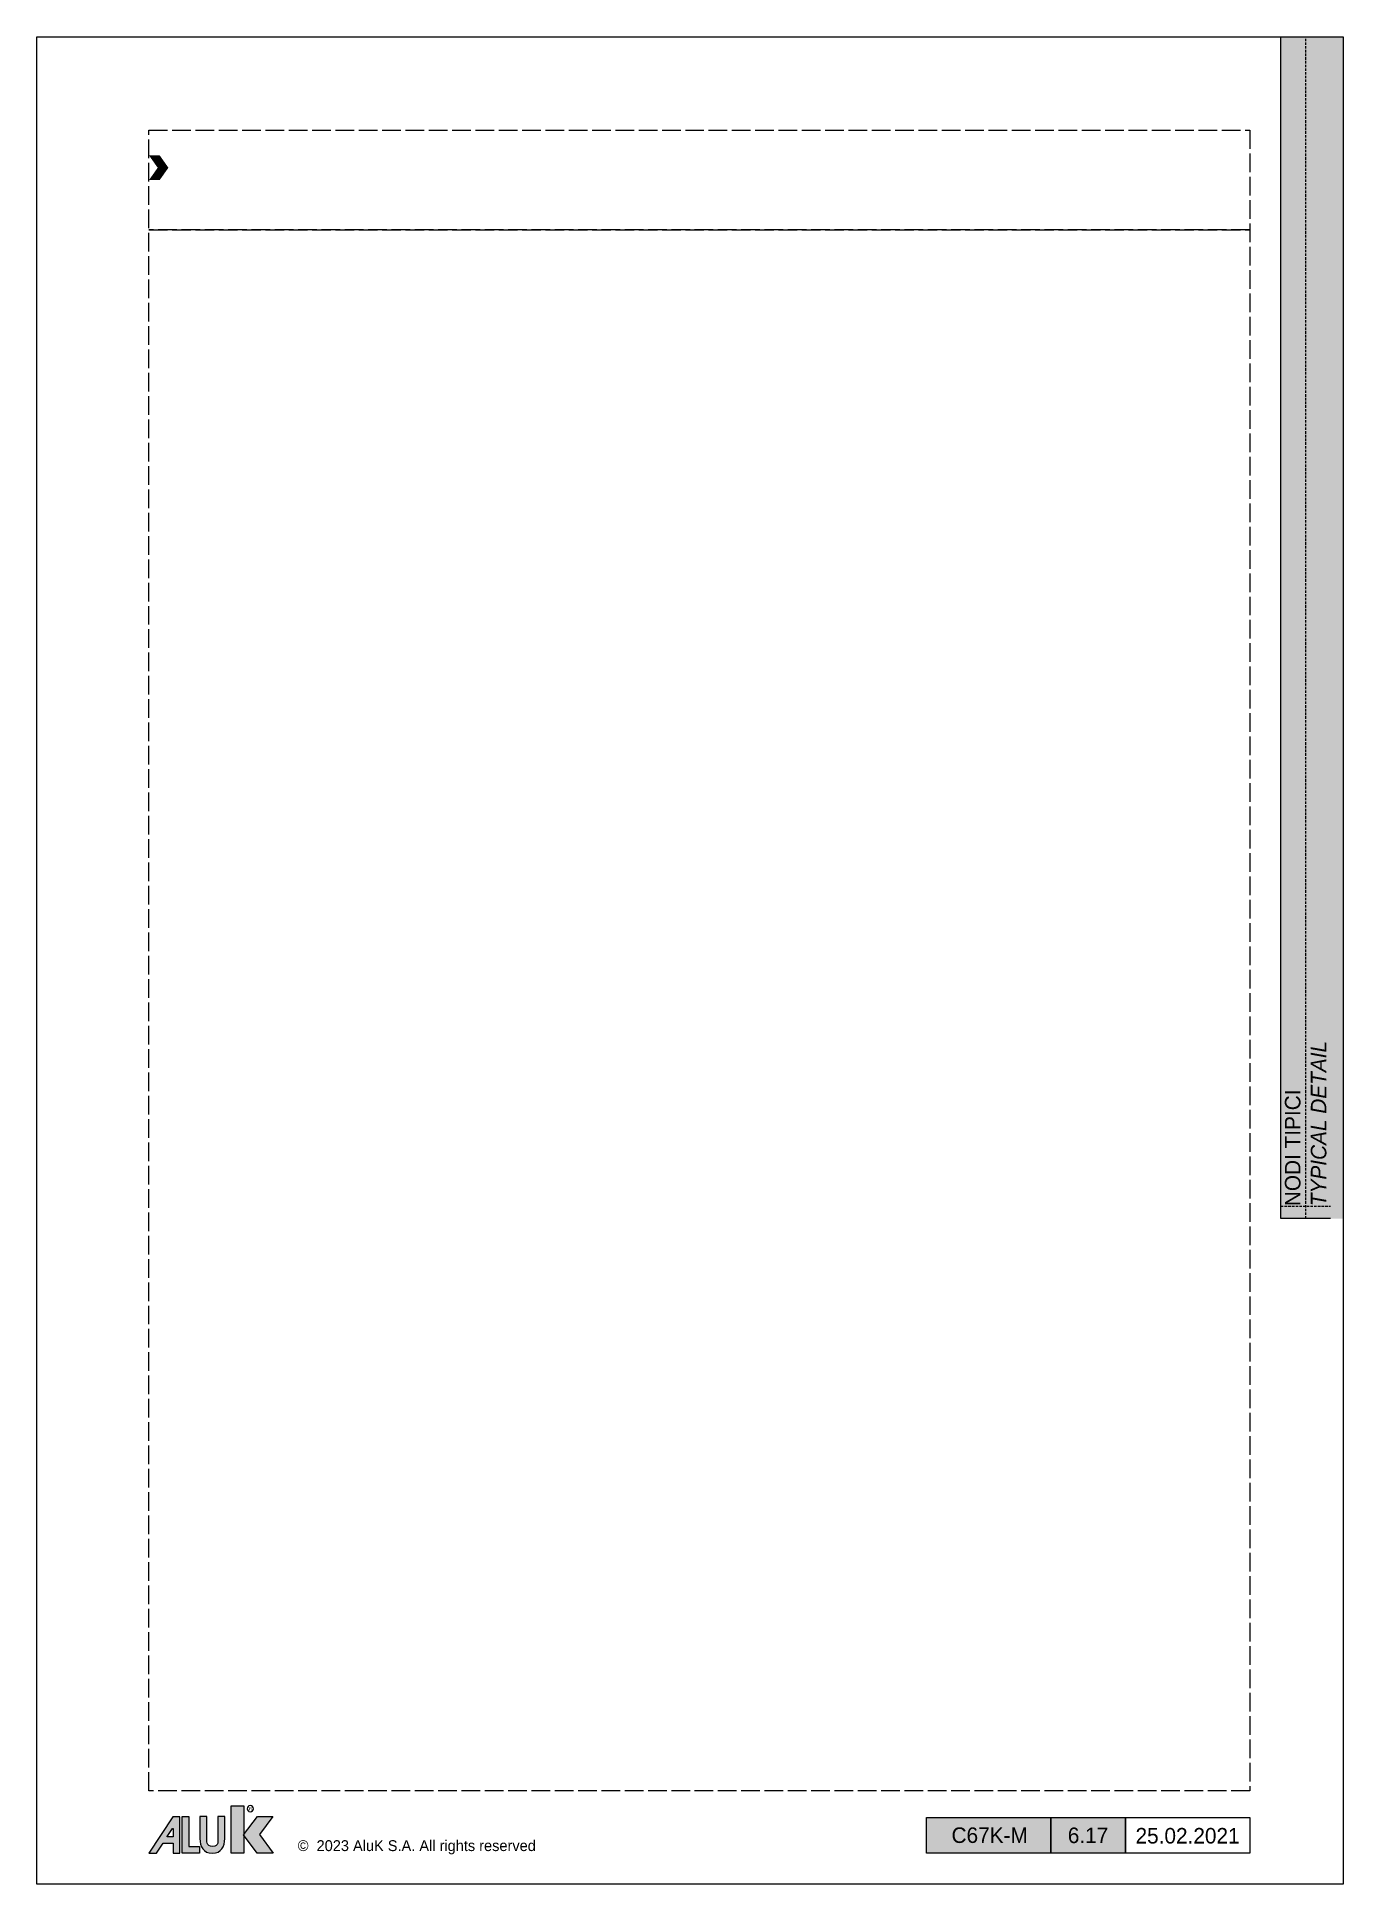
# Model space of a CAD drawing. Header units: millimetres. Extents: x -8 to 2550, y -393 to 1062.
# Drawn here: x 1560 to 1770, y -393 to -96 of the extents above; entities that cross this region are included whole.
import ezdxf
from ezdxf.enums import TextEntityAlignment as Align

# ---------------------------------------------------------------- set-up
doc = ezdxf.new("R2010")
doc.units = ezdxf.units.MM
doc.header["$LTSCALE"] = 0.25
doc.header["$MEASUREMENT"] = 0
for name, pattern in [('ACAD_ISO02W100', [15, 12, -3]), ('DOT2', [0.125, 0, -0.125]), ('HIDDEN', [9.525, 6.35, -3.175])]:
    doc.linetypes.add(name, pattern=pattern)
doc.layers.add('01_ALUK Logo', color=7, linetype='Continuous')
doc.layers.add('01_External Border', color=150, linetype='Continuous', lineweight=20)
doc.layers.add('01_Text', color=40, linetype='Continuous', lineweight=25)
doc.layers.add('01_Fill Border Grey', color=7, linetype='Continuous', true_color=0x555655)
doc.layers.add('01_Fill Border Red', color=7, linetype='Continuous', lineweight=20, true_color=0xe2001a)
doc.layers.add('01_Text [White]', color=7, linetype='Continuous', lineweight=25, true_color=0xffffff)
doc.layers.add('02_Block Frame', color=7, linetype='Continuous', lineweight=5, true_color=0xe2001a, plot=False)
doc.layers.add('02_Layout Grid', color=252, linetype='DOT2', lineweight=5, plot=False, transparency=0.5)
doc.styles.add('ALUK Main&Secondary Titles', font='GOTHIC.TTF')
doc.styles.add('Aluk Text', font='GOTHIC.TTF')
doc.styles.get("Standard").update_dxf_attribs({"font": 'arial.ttf'})

msp = doc.modelspace()

# ---------------------------------------------------------------- texts
at = {"layer": '01_Text', "style": 'ALUK Main&Secondary Titles'}
msp.add_attdef('25.02.2021', text='', height=2.5, dxfattribs=at).set_placement((1745, -385.229), align=Align.MIDDLE)
at = {"layer": '01_Text [White]', "insert": (1764, -284), "char_height": 2.5, "attachment_point": 4, "rotation": 90, "style": 'ALUK Main&Secondary Titles'}
msp.add_mtext_dynamic_manual_height_columns('NODI TIPICI\\P{\\fCentury Gothic|b0|i1|c0|p34;TYPICAL DETAIL}', width=120.62971, gutter_width=15, heights=[0], dxfattribs=at)
at = {"layer": '01_Text [White]', "color": 7, "ltscale": 0.25, "true_color": 0xffffff, "style": 'Aluk Text'}
msp.add_attdef('6.17', text='', height=2.5, dxfattribs=at).set_placement((1729, -385.165), align=Align.MIDDLE)

# ---------------------------------------------------------------- blocks, each defined once
blk = doc.blocks.new('block 2')
at = {"layer": '01_ALUK Logo', "color": 242, "lineweight": 9, "true_color": 0xe2001a}
blk.add_open_spline([(90.6, 45.4), (90.6, 44), (89.4, 42.8), (87.9, 42.8), (86.4, 42.8), (85.3, 44), (85.3, 45.4), (85.3, 46.9), (86.4, 48.1), (87.9, 48.1), (89.4, 48.1), (90.6, 46.9), (90.6, 45.4)], degree=3, knots=[0, 0, 0, 0, 1, 1, 1, 2, 2, 2, 3, 3, 3, 4, 4, 4, 4], dxfattribs=at)
blk = doc.blocks.new('block 3')
at = {"layer": '01_ALUK Logo', "lineweight": 9}
h = blk.add_hatch(color=256, dxfattribs=at)
h.dxf.hatch_style = 2
edge = h.paths.add_edge_path()
edge.add_spline(control_points=[(66.5, 20.2), (66.5, 13.6), (63.7, 7.9), (56, 7.9), (48.4, 7.9), (45.6, 13.6), (45.6, 20.2), (45.6, 20.2), (45.6, 38.7), (45.6, 38.7), (45.6, 38.7), (51.5, 38.7), (51.5, 38.7), (51.5, 38.7), (51.5, 20.7), (51.5, 20.7), (51.5, 18.3), (50.6, 13.6), (56.2, 13.6), (61.7, 13.6), (60.7, 18.4), (60.7, 20.7), (60.7, 20.7), (60.7, 38.7), (60.7, 38.7), (60.7, 38.7), (66.5, 38.7), (66.5, 38.7), (66.5, 38.7), (66.5, 20.2), (66.5, 20.2)], knot_values=[0, 0, 0, 0, 1, 1, 1, 2, 2, 2, 3, 3, 3, 4, 4, 4, 5, 5, 5, 6, 6, 6, 7, 7, 7, 8, 8, 8, 9, 9, 9, 10, 10, 10, 10], degree=3, periodic=0)
at = {"layer": '01_ALUK Logo', "lineweight": 0}
blk.add_open_spline([(66.5, 20.2), (66.5, 13.6), (63.7, 7.9), (56, 7.9), (48.4, 7.9), (45.6, 13.6), (45.6, 20.2), (45.6, 20.2), (45.6, 38.7), (45.6, 38.7), (45.6, 38.7), (51.5, 38.7), (51.5, 38.7), (51.5, 38.7), (51.5, 20.7), (51.5, 20.7), (51.5, 18.3), (50.6, 13.6), (56.2, 13.6), (61.7, 13.6), (60.7, 18.4), (60.7, 20.7), (60.7, 20.7), (60.7, 38.7), (60.7, 38.7), (60.7, 38.7), (66.5, 38.7), (66.5, 38.7), (66.5, 38.7), (66.5, 20.2), (66.5, 20.2)], degree=3, knots=[0, 0, 0, 0, 1, 1, 1, 2, 2, 2, 3, 3, 3, 4, 4, 4, 5, 5, 5, 6, 6, 6, 7, 7, 7, 8, 8, 8, 9, 9, 9, 10, 10, 10, 10], dxfattribs=at)
blk = doc.blocks.new('A$C20372')
at = {"layer": '01_ALUK Logo', "lineweight": 9, "true_color": 0xe2001a}
h = blk.add_hatch(color=242, dxfattribs=at)
h.dxf.hatch_style = 2
h.paths.add_polyline_path([(34.38, 0), (29.78, 0), (29.78, 17.18), (34.38, 17.18)])
at = {"layer": '01_ALUK Logo', "lineweight": 9}
h = blk.add_hatch(color=256, dxfattribs=at)
h.dxf.hatch_style = 2
h.paths.add_polyline_path([(8.65, 13.2), (0, 0), (2.73, 0), (5.12, 3.61), (8.76, 3.61), (8.76, 0.01), (11.15, 0.01), (11.15, 13.2)])
h.paths.add_polyline_path([(8.77, 5.86), (6.64, 5.86), (6.64, 6.08), (8.51, 8.96), (8.77, 8.96)])
h = blk.add_hatch(color=256, dxfattribs=at)
h.dxf.hatch_style = 2
h.paths.add_polyline_path([(12.05, 13.21), (14.47, 13.21), (14.47, 2.47), (18.36, 2.47), (18.36, -0.01), (12.05, -0.01)])
at = {"layer": '01_ALUK Logo', "lineweight": 0, "true_color": 0xe2001a}
h = blk.add_hatch(color=242, dxfattribs=at)
h.dxf.hatch_style = 2
h.paths.add_polyline_path([(34.23, 6.69), (39.26, 13.23), (44.85, 13.23), (40.07, 6.74), (45, 0), (39.21, 0)])
at = {"layer": '01_ALUK Logo', "color": 242, "lineweight": 0, "true_color": 0xe2001a, "flags": 128}
for points in [[(34.38, 0), (29.78, 0), (29.78, 17.18), (34.38, 17.18), (34.38, 0)], [(34.23, 6.69), (39.26, 13.23), (44.85, 13.23), (40.07, 6.74), (45, 0), (39.21, 0), (34.23, 6.69)]]:
    blk.add_lwpolyline(points, dxfattribs=at)
at = {"layer": '01_ALUK Logo', "lineweight": 0, "flags": 128}
for points in [[(8.65, 13.2), (0, 0), (2.73, 0), (5.12, 3.61), (8.76, 3.61), (8.76, 0.01), (11.15, 0.01), (11.15, 13.2), (8.65, 13.2)], [(8.77, 5.86), (6.64, 5.86), (6.64, 6.08), (8.51, 8.96), (8.77, 8.96), (8.77, 5.86)], [(12.05, 13.21), (14.47, 13.21), (14.47, 2.47), (18.36, 2.47), (18.36, -0.01), (12.05, -0.01), (12.05, 13.21)]]:
    blk.add_lwpolyline(points, dxfattribs=at)
at = {"layer": '01_ALUK Logo', "color": 242, "lineweight": 0, "true_color": 0xe2001a, "xscale": 0.4297560720293661, "yscale": 0.4297560720293661, "zscale": 0.4297560720293661}
blk.add_blockref('block 2', (-1.12, -3.41), dxfattribs=at)
at = {"layer": '01_ALUK Logo', "xscale": 0.4297560720293661, "yscale": 0.4297560720293661, "zscale": 0.4297560720293661}
blk.add_blockref('block 3', (-1.12, -3.41), dxfattribs=at)
at = {"layer": '01_ALUK Logo', "color": 242, "lineweight": 0, "true_color": 0xe2001a, "insert": (36.25, 15.55), "char_height": 1.084, "attachment_point": 7}
blk.add_mtext('\\fArial|b0|i0|c0|p34;\\W1;R', dxfattribs=at)
blk = doc.blocks.new('A$C14581')
at = {"layer": '01_Text', "insert": (0, -0.19), "char_height": 2, "attachment_point": 7, "style": 'Aluk Text'}
blk.add_mtext_dynamic_manual_height_columns('{\\fPoppins|b0|i0|c0|p2;\\H0.875x;©  2023 AluK S.A. All rights reserved}', width=51.3351, gutter_width=204.25, heights=[0], dxfattribs=at)
blk = doc.blocks.new('serie_')
at = {"layer": '01_Text [White]', "color": 7, "true_color": 0xffffff, "insert": (10, -2.87), "char_height": 2.5, "attachment_point": 5, "style": 'ALUK Main&Secondary Titles'}
blk.add_mtext_dynamic_manual_height_columns('{\\fPoppins|b0|i0|c0|p2;C67K-M}', width=20, gutter_width=12.5, heights=[0], dxfattribs=at)

# ---------------------------------------------------------------- hatches: boundary and pattern name
at = {"layer": '01_Fill Border Grey', "ltscale": 0.25}
h = msp.add_hatch(color=256, dxfattribs=at)
h.dxf.hatch_style = 1
h.paths.add_polyline_path([(1735, -388.035), (1703, -388.035), (1703, -382.29), (1735, -382.29)])
at = {"layer": '01_Fill Border Red', "ltscale": 0.25}
h = msp.add_hatch(color=256, dxfattribs=at)
h.dxf.hatch_style = 1
h.paths.add_polyline_path([(1760, -286), (1760, -96), (1770, -96), (1770, -286)])

# ---------------------------------------------------------------- linework, layer by layer
at = {"layer": '01_External Border'}
for points in [[(1723, -388.035), (1703, -388.035), (1703, -382.29), (1723, -382.29)], [(1735, -388.035), (1723, -388.035), (1723, -382.29), (1735, -382.29)], [(1755, -388.035), (1735, -388.035), (1735, -382.29), (1755, -382.29)]]:
    msp.add_lwpolyline(points, close=True, dxfattribs=at)
at = {"layer": '01_Fill Border Red'}
for points in [[(1581.141, -117.029), (1579.412, -117.029), (1579.73, -115.029), (1578, -115.029)], [(1579.73, -119.029), (1578, -119.029), (1581.141, -117.029), (1579.412, -117.029)]]:
    msp.add_solid(points, dxfattribs=at)
at = {"layer": '02_Block Frame'}
for p, q in [((1760, -286), (1760, -96)), ((1768, -286), (1760, -286))]:
    msp.add_line(p, q, dxfattribs=at)
msp.add_lwpolyline([(1560, -393), (1560, -96), (1770, -96), (1770, -393)], close=True, dxfattribs=at)
at = {"layer": '02_Block Frame', "linetype": 'ACAD_ISO02W100'}
for points in [[(1578, -378), (1578, -111), (1755, -111), (1755, -378)], [(1578, -127), (1755, -127), (1755, -127), (1578, -127)]]:
    msp.add_lwpolyline(points, close=True, dxfattribs=at)
at = {"layer": '02_Layout Grid', "linetype": 'HIDDEN', "ltscale": 0.25}
for p, q in [((1764, -286), (1764, -96)), ((1760, -284), (1768, -284))]:
    msp.add_line(p, q, dxfattribs=at)

# ---------------------------------------------------------------- block references
at = {"layer": '01_ALUK Logo', "ltscale": 0.25, "xscale": 0.4444444444444423, "yscale": 0.4444444444444423, "zscale": 0.4444444444444423}
msp.add_blockref('A$C20372', (1578, -388.035), dxfattribs=at)
at = {"layer": '01_Text'}
msp.add_blockref('A$C14581', (1601.938, -388.035), dxfattribs=at)
at = {"layer": '01_Text [White]', "color": 7, "true_color": 0xffffff}
msp.add_blockref('serie_', (1703.182, -382.29), dxfattribs=at)

msp.set_redraw_order([(e.dxf.handle, doc.entitydb.next_handle()) for e in msp.query("TEXT MTEXT ATTDEF DIMENSION ARC_DIMENSION")])  # texts and dimensions are drawn at this point

doc.saveas('drawing.dxf')
